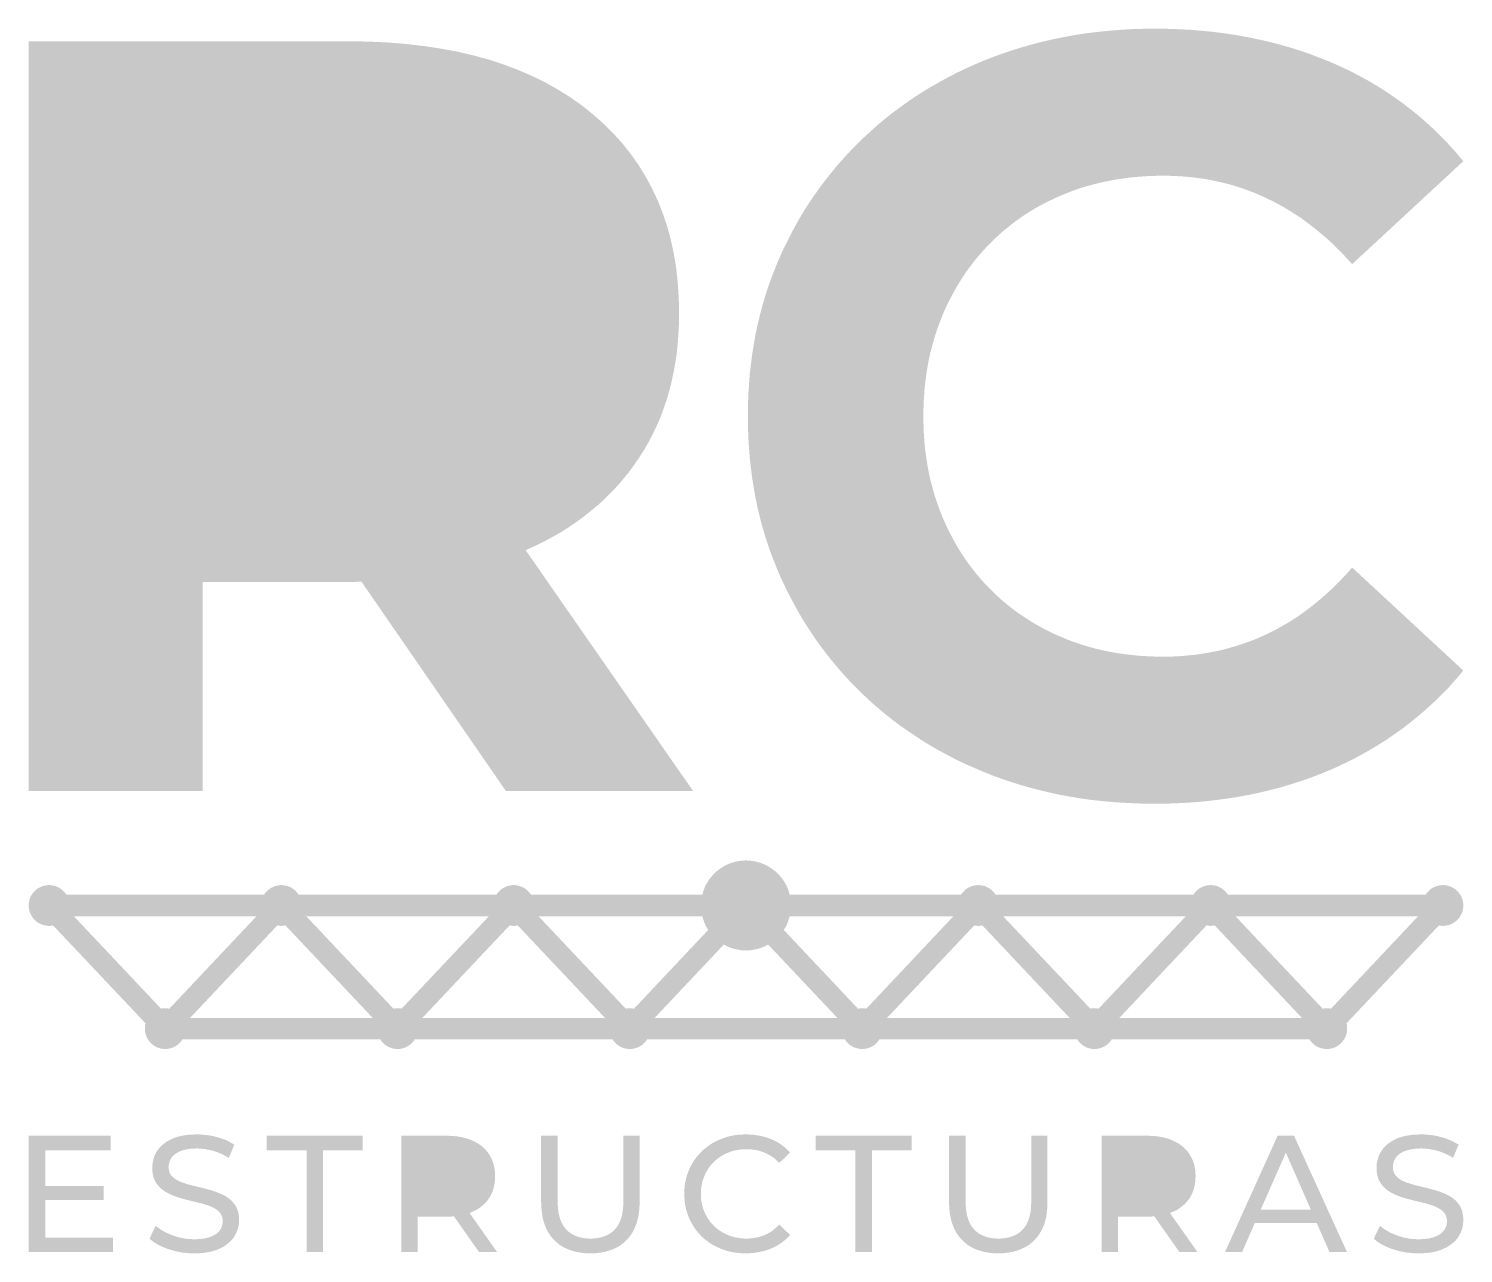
# Model space of a CAD drawing. Header units: millimetres. Extents: x 0 to 100, y 0 to 85.4.
import ezdxf

# ---------------------------------------------------------------- set-up
doc = ezdxf.new("R2010")
doc.units = ezdxf.units.MM
for name, color, linetype in [('RC_CERCHA', 7, 'Continuous'), ('RC_NODO', 7, 'Continuous'), ('RC_SIGLAS', 7, 'Continuous'), ('RC_TEXTO', 7, 'Continuous')]:
    doc.layers.add(name, color=color, linetype=linetype)

# ---------------------------------------------------------------- blocks, each defined once
blk = doc.blocks.new('RC_PRINCIPAL')
at = {"layer": 'RC_CERCHA', "true_color": 0xa9672f}
h = blk.add_hatch(color=256, dxfattribs=at)
h.paths.add_polyline_path([(2.42, 25.25), (2.47, 25.2), (2.52, 25.15), (2.56, 25.1), (2.6, 25.04), (2.62, 25), (16.41, 25), (16.43, 25.04), (16.47, 25.1), (16.52, 25.15), (16.56, 25.2), (16.61, 25.25), (16.66, 25.3), (16.71, 25.35), (16.77, 25.39), (16.82, 25.43), (16.88, 25.47), (16.94, 25.5), (17.01, 25.53), (17.07, 25.56), (17.13, 25.59), (17.2, 25.61), (17.27, 25.63), (17.34, 25.64), (17.4, 25.65), (17.47, 25.66), (17.54, 25.67), (17.61, 25.67), (17.68, 25.67), (17.75, 25.66), (17.82, 25.65), (17.89, 25.64), (17.96, 25.63), (18.02, 25.61), (18.09, 25.59), (18.16, 25.56), (18.22, 25.53), (18.28, 25.5), (18.34, 25.47), (18.4, 25.43), (18.46, 25.39), (18.51, 25.35), (18.57, 25.3), (18.62, 25.25), (18.66, 25.2), (18.71, 25.15), (18.75, 25.1), (18.79, 25.04), (18.82, 25), (32.6, 25), (32.63, 25.04), (32.67, 25.1), (32.71, 25.15), (32.75, 25.2), (32.8, 25.25), (32.85, 25.3), (32.91, 25.35), (32.96, 25.39), (33.02, 25.43), (33.08, 25.47), (33.14, 25.5), (33.2, 25.53), (33.26, 25.56), (33.33, 25.59), (33.39, 25.61), (33.46, 25.63), (33.53, 25.64), (33.6, 25.65), (33.67, 25.66), (33.74, 25.67), (33.81, 25.67), (33.88, 25.67), (33.95, 25.66), (34.01, 25.65), (34.08, 25.64), (34.15, 25.63), (34.22, 25.61), (34.28, 25.59), (34.35, 25.56), (34.41, 25.53), (34.48, 25.5), (34.54, 25.47), (34.59, 25.43), (34.65, 25.39), (34.71, 25.35), (34.76, 25.3), (34.81, 25.25), (34.86, 25.2), (34.9, 25.15), (34.95, 25.1), (34.99, 25.04), (35.01, 25), (46.95, 25), (46.92, 24.86), (46.9, 24.71), (46.88, 24.56), (46.87, 24.41), (46.86, 24.25), (46.87, 24.1), (46.88, 23.94), (46.9, 23.79), (46.92, 23.64), (46.95, 23.5), (35.54, 23.5), (41.62, 17.05), (41.63, 17.06), (41.69, 17.07), (41.76, 17.08), (41.83, 17.08), (41.9, 17.08), (41.97, 17.08), (42.04, 17.08), (42.11, 17.07), (42.18, 17.06), (42.19, 17.05), (47.37, 22.55), (47.39, 22.51), (47.48, 22.38), (47.58, 22.26), (47.68, 22.14), (47.78, 22.03), (47.89, 21.93), (48.01, 21.83), (48.13, 21.73), (48.26, 21.64), (48.39, 21.56), (48.45, 21.52), (43.63, 16.41), (56.37, 16.41), (51.55, 21.52), (51.61, 21.56), (51.74, 21.64), (51.87, 21.73), (51.99, 21.83), (52.11, 21.93), (52.22, 22.03), (52.32, 22.14), (52.42, 22.26), (52.52, 22.38), (52.61, 22.51), (52.63, 22.55), (57.81, 17.05), (57.82, 17.06), (57.89, 17.07), (57.96, 17.08), (58.03, 17.08), (58.1, 17.08), (58.17, 17.08), (58.24, 17.08), (58.31, 17.07), (58.37, 17.06), (58.38, 17.05), (64.46, 23.5), (53.05, 23.5), (53.08, 23.64), (53.1, 23.79), (53.12, 23.94), (53.13, 24.1), (53.14, 24.25), (53.13, 24.41), (53.12, 24.56), (53.1, 24.71), (53.08, 24.86), (53.05, 25), (64.99, 25), (64.98, 24.98), (65.01, 25.04), (65.05, 25.1), (65.1, 25.15), (65.14, 25.2), (65.19, 25.25), (65.24, 25.3), (65.29, 25.35), (65.35, 25.39), (65.41, 25.43), (65.46, 25.47), (65.52, 25.5), (65.59, 25.53), (65.65, 25.56), (65.72, 25.59), (65.78, 25.61), (65.85, 25.63), (65.92, 25.64), (65.99, 25.65), (66.05, 25.66), (66.12, 25.67), (66.19, 25.67), (66.26, 25.67), (66.33, 25.66), (66.4, 25.65), (66.47, 25.64), (66.54, 25.63), (66.61, 25.61), (66.67, 25.59), (66.74, 25.56), (66.8, 25.53), (66.86, 25.5), (66.92, 25.47), (66.98, 25.43), (67.04, 25.39), (67.09, 25.35), (67.15, 25.3), (67.2, 25.25), (67.25, 25.2), (67.29, 25.15), (67.33, 25.1), (67.37, 25.04), (67.41, 24.98), (67.4, 25), (81.18, 25), (81.17, 24.98), (81.21, 25.04), (81.25, 25.1), (81.29, 25.15), (81.34, 25.2), (81.38, 25.25), (81.43, 25.3), (81.49, 25.35), (81.54, 25.39), (81.6, 25.43), (81.66, 25.47), (81.72, 25.5), (81.78, 25.53), (81.84, 25.56), (81.91, 25.59), (81.98, 25.61), (82.04, 25.63), (82.11, 25.64), (82.18, 25.65), (82.25, 25.66), (82.32, 25.67), (82.39, 25.67), (82.46, 25.67), (82.53, 25.66), (82.6, 25.65), (82.66, 25.64), (82.73, 25.63), (82.8, 25.61), (82.87, 25.59), (82.93, 25.56), (82.99, 25.53), (83.06, 25.5), (83.12, 25.47), (83.18, 25.43), (83.23, 25.39), (83.29, 25.35), (83.34, 25.3), (83.39, 25.25), (83.44, 25.2), (83.48, 25.15), (83.53, 25.1), (83.57, 25.04), (83.6, 24.98), (83.59, 25), (97.38, 25), (97.36, 24.98), (97.4, 25.04), (97.44, 25.1), (97.48, 25.15), (97.53, 25.2), (97.58, 25.25), (97.63, 25.3), (97.68, 25.35), (97.74, 25.39), (97.79, 25.43), (97.85, 25.47), (97.91, 25.5), (97.97, 25.53), (98.04, 25.56), (98.1, 25.59), (98.17, 25.61), (98.24, 25.63), (98.3, 25.64), (98.37, 25.65), (98.44, 25.66), (98.51, 25.67), (98.58, 25.67), (98.65, 25.67), (98.72, 25.66), (98.79, 25.65), (98.86, 25.64), (98.93, 25.63), (98.99, 25.61), (99.06, 25.59), (99.12, 25.56), (99.19, 25.53), (99.25, 25.5), (99.31, 25.47), (99.37, 25.43), (99.43, 25.39), (99.48, 25.35), (99.53, 25.3), (99.58, 25.25), (99.63, 25.2), (99.68, 25.15), (99.72, 25.1), (99.76, 25.04), (99.8, 24.98), (99.83, 24.92), (99.86, 24.86), (99.89, 24.79), (99.92, 24.73), (99.94, 24.66), (99.96, 24.6), (99.97, 24.53), (99.98, 24.46), (99.99, 24.39), (100, 24.32), (100, 24.25), (100, 24.18), (99.99, 24.11), (99.98, 24.04), (99.97, 23.97), (99.96, 23.91), (99.94, 23.84), (99.92, 23.77), (99.89, 23.71), (99.86, 23.64), (99.83, 23.58), (99.8, 23.52), (99.76, 23.46), (99.72, 23.41), (99.68, 23.35), (99.63, 23.3), (99.58, 23.25), (99.53, 23.2), (99.48, 23.15), (99.43, 23.11), (99.37, 23.07), (99.31, 23.03), (99.25, 23), (99.19, 22.97), (99.12, 22.94), (99.06, 22.92), (98.99, 22.89), (98.93, 22.87), (98.86, 22.86), (98.79, 22.85), (98.72, 22.84), (98.65, 22.83), (98.58, 22.83), (98.51, 22.83), (98.44, 22.84), (98.37, 22.85), (98.3, 22.86), (98.3, 22.86), (91.85, 16.03), (91.84, 16.08), (91.86, 16.01), (91.88, 15.94), (91.89, 15.87), (91.9, 15.8), (91.9, 15.73), (91.9, 15.66), (91.9, 15.59), (91.9, 15.52), (91.89, 15.46), (91.88, 15.39), (91.86, 15.32), (91.84, 15.25), (91.82, 15.19), (91.8, 15.12), (91.77, 15.06), (91.74, 14.99), (91.7, 14.93), (91.66, 14.88), (91.62, 14.82), (91.58, 14.76), (91.54, 14.71), (91.49, 14.66), (91.44, 14.61), (91.38, 14.57), (91.33, 14.52), (91.27, 14.48), (91.21, 14.45), (91.15, 14.41), (91.09, 14.38), (91.03, 14.35), (90.96, 14.33), (90.9, 14.31), (90.83, 14.29), (90.76, 14.27), (90.69, 14.26), (90.62, 14.25), (90.55, 14.25), (90.48, 14.24), (90.41, 14.25), (90.35, 14.25), (90.28, 14.26), (90.21, 14.27), (90.14, 14.29), (90.07, 14.31), (90.01, 14.33), (89.94, 14.35), (89.88, 14.38), (89.82, 14.41), (89.75, 14.45), (89.7, 14.48), (89.64, 14.52), (89.58, 14.57), (89.53, 14.61), (89.48, 14.66), (89.43, 14.71), (89.39, 14.76), (89.34, 14.82), (89.3, 14.88), (89.27, 14.93), (89.28, 14.92), (75.5, 14.92), (75.51, 14.93), (75.47, 14.88), (75.43, 14.82), (75.39, 14.76), (75.34, 14.71), (75.29, 14.66), (75.24, 14.61), (75.19, 14.57), (75.14, 14.52), (75.08, 14.48), (75.02, 14.45), (74.96, 14.41), (74.9, 14.38), (74.83, 14.35), (74.77, 14.33), (74.7, 14.31), (74.64, 14.29), (74.57, 14.27), (74.5, 14.26), (74.43, 14.25), (74.36, 14.25), (74.29, 14.24), (74.22, 14.25), (74.15, 14.25), (74.08, 14.26), (74.01, 14.27), (73.95, 14.29), (73.88, 14.31), (73.81, 14.33), (73.75, 14.35), (73.68, 14.38), (73.62, 14.41), (73.56, 14.45), (73.5, 14.48), (73.45, 14.52), (73.39, 14.57), (73.34, 14.61), (73.29, 14.66), (73.24, 14.71), (73.19, 14.76), (73.15, 14.82), (73.11, 14.88), (73.07, 14.93), (73.08, 14.92), (59.3, 14.92), (59.31, 14.93), (59.28, 14.88), (59.24, 14.82), (59.19, 14.76), (59.15, 14.71), (59.1, 14.66), (59.05, 14.61), (59, 14.57), (58.94, 14.52), (58.89, 14.48), (58.83, 14.45), (58.77, 14.41), (58.7, 14.38), (58.64, 14.35), (58.57, 14.33), (58.51, 14.31), (58.44, 14.29), (58.37, 14.27), (58.31, 14.26), (58.24, 14.25), (58.17, 14.25), (58.1, 14.24), (58.03, 14.25), (57.96, 14.25), (57.89, 14.26), (57.82, 14.27), (57.75, 14.29), (57.68, 14.31), (57.62, 14.33), (57.55, 14.35), (57.49, 14.38), (57.43, 14.41), (57.37, 14.45), (57.31, 14.48), (57.25, 14.52), (57.2, 14.57), (57.14, 14.61), (57.09, 14.66), (57.05, 14.71), (57, 14.76), (56.96, 14.82), (56.92, 14.88), (56.88, 14.93), (56.89, 14.92), (43.11, 14.92), (43.12, 14.93), (43.08, 14.88), (43.04, 14.82), (43, 14.76), (42.95, 14.71), (42.91, 14.66), (42.86, 14.61), (42.8, 14.57), (42.75, 14.52), (42.69, 14.48), (42.63, 14.45), (42.57, 14.41), (42.51, 14.38), (42.45, 14.35), (42.38, 14.33), (42.32, 14.31), (42.25, 14.29), (42.18, 14.27), (42.11, 14.26), (42.04, 14.25), (41.97, 14.25), (41.9, 14.24), (41.83, 14.25), (41.76, 14.25), (41.69, 14.26), (41.63, 14.27), (41.56, 14.29), (41.49, 14.31), (41.43, 14.33), (41.36, 14.35), (41.3, 14.38), (41.23, 14.41), (41.17, 14.45), (41.11, 14.48), (41.06, 14.52), (41, 14.57), (40.95, 14.61), (40.9, 14.66), (40.85, 14.71), (40.81, 14.76), (40.76, 14.82), (40.72, 14.88), (40.7, 14.92), (26.92, 14.92), (26.89, 14.88), (26.85, 14.82), (26.81, 14.76), (26.76, 14.71), (26.71, 14.66), (26.66, 14.61), (26.61, 14.57), (26.55, 14.52), (26.5, 14.48), (26.44, 14.45), (26.38, 14.41), (26.32, 14.38), (26.25, 14.35), (26.19, 14.33), (26.12, 14.31), (26.05, 14.29), (25.99, 14.27), (25.92, 14.26), (25.85, 14.25), (25.78, 14.25), (25.71, 14.24), (25.64, 14.25), (25.57, 14.25), (25.5, 14.26), (25.43, 14.27), (25.36, 14.29), (25.3, 14.31), (25.23, 14.33), (25.17, 14.35), (25.1, 14.38), (25.04, 14.41), (24.98, 14.45), (24.92, 14.48), (24.86, 14.52), (24.81, 14.57), (24.76, 14.61), (24.71, 14.66), (24.66, 14.71), (24.61, 14.76), (24.57, 14.82), (24.53, 14.88), (24.5, 14.92), (10.72, 14.92), (10.7, 14.88), (10.66, 14.82), (10.61, 14.76), (10.57, 14.71), (10.52, 14.66), (10.47, 14.61), (10.42, 14.57), (10.36, 14.52), (10.3, 14.48), (10.25, 14.45), (10.18, 14.41), (10.12, 14.38), (10.06, 14.35), (9.99, 14.33), (9.93, 14.31), (9.86, 14.29), (9.79, 14.27), (9.72, 14.26), (9.65, 14.25), (9.59, 14.25), (9.52, 14.24), (9.45, 14.25), (9.38, 14.25), (9.31, 14.26), (9.24, 14.27), (9.17, 14.29), (9.1, 14.31), (9.04, 14.33), (8.97, 14.35), (8.91, 14.38), (8.85, 14.41), (8.79, 14.45), (8.73, 14.48), (8.67, 14.52), (8.62, 14.57), (8.56, 14.61), (8.51, 14.66), (8.46, 14.71), (8.42, 14.76), (8.38, 14.82), (8.34, 14.88), (8.3, 14.93), (8.26, 14.99), (8.23, 15.06), (8.2, 15.12), (8.18, 15.19), (8.16, 15.25), (8.14, 15.32), (8.12, 15.39), (8.11, 15.46), (8.1, 15.52), (8.1, 15.59), (8.1, 15.66), (8.1, 15.73), (8.1, 15.8), (8.11, 15.87), (8.12, 15.94), (8.14, 16.01), (8.15, 16.03), (1.7, 22.86), (1.7, 22.86), (1.63, 22.85), (1.56, 22.84), (1.49, 22.83), (1.42, 22.83), (1.35, 22.83), (1.28, 22.84), (1.21, 22.85), (1.14, 22.86), (1.07, 22.87), (1.01, 22.89), (0.94, 22.92), (0.88, 22.94), (0.81, 22.97), (0.75, 23), (0.69, 23.03), (0.63, 23.07), (0.57, 23.11), (0.52, 23.15), (0.47, 23.2), (0.42, 23.25), (0.37, 23.3), (0.32, 23.35), (0.28, 23.41), (0.24, 23.46), (0.2, 23.52), (0.17, 23.58), (0.14, 23.64), (0.11, 23.71), (0.08, 23.77), (0.06, 23.84), (0.04, 23.91), (0.03, 23.97), (0.02, 24.04), (0.01, 24.11), (0, 24.18), (0, 24.25), (0, 24.32), (0.01, 24.39), (0.02, 24.46), (0.03, 24.53), (0.04, 24.6), (0.06, 24.66), (0.08, 24.73), (0.11, 24.79), (0.14, 24.86), (0.17, 24.92), (0.2, 24.98), (0.24, 25.04), (0.28, 25.1), (0.32, 25.15), (0.37, 25.2), (0.42, 25.25), (0.47, 25.3), (0.52, 25.35), (0.57, 25.39), (0.63, 25.43), (0.69, 25.47), (0.75, 25.5), (0.81, 25.53), (0.88, 25.56), (0.94, 25.59), (1.01, 25.61), (1.07, 25.63), (1.14, 25.64), (1.21, 25.65), (1.28, 25.66), (1.35, 25.67), (1.42, 25.67), (1.49, 25.67), (1.56, 25.66), (1.63, 25.65), (1.7, 25.64), (1.76, 25.63), (1.83, 25.61), (1.9, 25.59), (1.96, 25.56), (2.03, 25.53), (2.09, 25.5), (2.15, 25.47), (2.21, 25.43), (2.26, 25.39), (2.32, 25.35), (2.37, 25.3)])
h.paths.add_polyline_path([(15.88, 23.5), (3.15, 23.5), (9.23, 17.05), (9.24, 17.06), (9.31, 17.07), (9.38, 17.08), (9.45, 17.08), (9.52, 17.08), (9.59, 17.08), (9.65, 17.08), (9.72, 17.07), (9.79, 17.06), (9.8, 17.05)], flags=0)
h.paths.add_polyline_path([(17.34, 22.86), (17.33, 22.86), (11.25, 16.41), (23.98, 16.41), (17.9, 22.86), (17.89, 22.86), (17.82, 22.85), (17.75, 22.84), (17.68, 22.83), (17.61, 22.83), (17.54, 22.83), (17.47, 22.84), (17.4, 22.85)], flags=0)
h.paths.add_polyline_path([(19.34, 23.5), (18.98, 23.89), (18.98, 23.89), (25.43, 17.05), (25.43, 17.06), (25.5, 17.07), (25.57, 17.08), (25.64, 17.08), (25.71, 17.08), (25.78, 17.08), (25.85, 17.08), (25.92, 17.07), (25.99, 17.06), (25.99, 17.05), (32.08, 23.5)], flags=0)
h.paths.add_polyline_path([(33.6, 22.85), (33.53, 22.86), (33.52, 22.86), (27.44, 16.41), (40.17, 16.41), (34.09, 22.86), (34.08, 22.86), (34.01, 22.85), (33.95, 22.84), (33.88, 22.83), (33.81, 22.83), (33.74, 22.83), (33.67, 22.84)], flags=0)
h.paths.add_polyline_path([(56.74, 16.08), (56.73, 16.03), (56.72, 16.01)], flags=0)
h.paths.add_polyline_path([(59.47, 16.01), (59.47, 16.03), (59.45, 16.08)], flags=0)
h.paths.add_polyline_path([(65.92, 22.86), (65.91, 22.86), (59.83, 16.41), (72.56, 16.41), (66.48, 22.86), (66.47, 22.86), (66.4, 22.85), (66.33, 22.84), (66.26, 22.83), (66.19, 22.83), (66.12, 22.83), (66.05, 22.84), (65.99, 22.85)], flags=0)
h.paths.add_polyline_path([(72.91, 16.01), (72.93, 16.08), (72.92, 16.03)], flags=0)
h.paths.add_polyline_path([(80.66, 23.5), (67.92, 23.5), (74.01, 17.05), (74.01, 17.06), (74.08, 17.07), (74.15, 17.08), (74.22, 17.08), (74.29, 17.08), (74.36, 17.08), (74.43, 17.08), (74.5, 17.07), (74.57, 17.06), (74.57, 17.05)], flags=0)
h.paths.add_polyline_path([(81.03, 23.84), (81.01, 23.91), (81.02, 23.89)], flags=0)
h.paths.add_polyline_path([(82.18, 22.85), (82.11, 22.86), (82.1, 22.86), (76.02, 16.41), (88.75, 16.41), (82.67, 22.86), (82.66, 22.86), (82.6, 22.85), (82.53, 22.84), (82.46, 22.83), (82.39, 22.83), (82.32, 22.83), (82.25, 22.84)], flags=0)
h.paths.add_polyline_path([(83.76, 23.89), (83.76, 23.91), (83.75, 23.84)], flags=0)
h.paths.add_polyline_path([(90.77, 17.05), (96.85, 23.5), (84.12, 23.5), (90.2, 17.05), (90.21, 17.06), (90.28, 17.07), (90.35, 17.08), (90.41, 17.08), (90.48, 17.08), (90.55, 17.08), (90.62, 17.08), (90.69, 17.07), (90.76, 17.06)], flags=0)
h.paths.add_polyline_path([(97.22, 23.84), (97.2, 23.91), (97.21, 23.89)], flags=0)
h.paths.add_polyline_path([(64.82, 23.89), (64.84, 23.84), (64.82, 23.91)], flags=0)
h.paths.add_polyline_path([(67.55, 23.84), (67.56, 23.89), (67.57, 23.91)], flags=0)
h.paths.add_polyline_path([(75.65, 16.08), (75.67, 16.01), (75.66, 16.03)], flags=0)
h.paths.add_polyline_path([(89.11, 16.03), (89.11, 16.01), (89.13, 16.08)], flags=0)
at = {"layer": 'RC_NODO', "true_color": 0x1e2d3d}
blk.add_hatch(color=256, dxfattribs=at).paths.add_polyline_path([(53.14, 24.25), (53.13, 24.1), (53.12, 23.94), (53.1, 23.79), (53.08, 23.64), (53.04, 23.49), (53, 23.34), (52.95, 23.19), (52.9, 23.05), (52.84, 22.91), (52.77, 22.77), (52.69, 22.64), (52.61, 22.51), (52.52, 22.38), (52.42, 22.26), (52.32, 22.14), (52.22, 22.03), (52.11, 21.93), (51.99, 21.83), (51.87, 21.73), (51.74, 21.64), (51.61, 21.56), (51.48, 21.49), (51.34, 21.42), (51.2, 21.35), (51.06, 21.3), (50.91, 21.25), (50.76, 21.21), (50.61, 21.18), (50.46, 21.15), (50.31, 21.13), (50.15, 21.12), (50, 21.11), (49.85, 21.12), (49.69, 21.13), (49.54, 21.15), (49.39, 21.18), (49.24, 21.21), (49.09, 21.25), (48.94, 21.3), (48.8, 21.35), (48.66, 21.42), (48.52, 21.49), (48.39, 21.56), (48.26, 21.64), (48.13, 21.73), (48.01, 21.83), (47.89, 21.93), (47.78, 22.03), (47.68, 22.14), (47.58, 22.26), (47.48, 22.38), (47.39, 22.51), (47.31, 22.64), (47.23, 22.77), (47.16, 22.91), (47.1, 23.05), (47.05, 23.19), (47, 23.34), (46.96, 23.49), (46.92, 23.64), (46.9, 23.79), (46.88, 23.94), (46.87, 24.1), (46.86, 24.25), (46.87, 24.41), (46.88, 24.56), (46.9, 24.71), (46.92, 24.86), (46.96, 25.01), (47, 25.16), (47.05, 25.31), (47.1, 25.45), (47.16, 25.59), (47.23, 25.73), (47.31, 25.86), (47.39, 25.99), (47.48, 26.12), (47.58, 26.24), (47.68, 26.36), (47.78, 26.47), (47.89, 26.58), (48.01, 26.68), (48.13, 26.77), (48.26, 26.86), (48.39, 26.94), (48.52, 27.02), (48.66, 27.09), (48.8, 27.15), (48.94, 27.2), (49.09, 27.25), (49.24, 27.29), (49.39, 27.33), (49.54, 27.35), (49.69, 27.37), (49.85, 27.38), (50, 27.39), (50.15, 27.38), (50.31, 27.37), (50.46, 27.35), (50.61, 27.33), (50.76, 27.29), (50.91, 27.25), (51.06, 27.2), (51.2, 27.15), (51.34, 27.09), (51.48, 27.02), (51.61, 26.94), (51.74, 26.86), (51.87, 26.77), (51.99, 26.68), (52.11, 26.58), (52.22, 26.47), (52.32, 26.36), (52.42, 26.24), (52.52, 26.12), (52.61, 25.99), (52.69, 25.86), (52.77, 25.73), (52.84, 25.59), (52.9, 25.45), (52.95, 25.31), (53, 25.16), (53.04, 25.01), (53.08, 24.86), (53.1, 24.71), (53.12, 24.56), (53.13, 24.41)])
at = {"layer": 'RC_SIGLAS', "true_color": 0x1e2d3d}
for points in [[(79.29, 31.35), (78.44, 31.35), (77.69, 31.35), (76.94, 31.38), (76.19, 31.42), (75.45, 31.47), (74.73, 31.54), (74, 31.62), (73.29, 31.72), (72.58, 31.84), (71.88, 31.97), (71.18, 32.12), (70.5, 32.28), (69.82, 32.46), (69.14, 32.65), (68.48, 32.86), (67.82, 33.08), (67.17, 33.32), (66.53, 33.58), (65.9, 33.85), (65.27, 34.12), (64.66, 34.42), (64.07, 34.72), (63.48, 35.04), (62.9, 35.37), (62.33, 35.72), (61.78, 36.08), (61.23, 36.45), (60.69, 36.83), (60.17, 37.23), (59.66, 37.63), (59.15, 38.06), (58.66, 38.49), (58.18, 38.94), (57.71, 39.4), (57.25, 39.87), (56.81, 40.35), (56.38, 40.84), (55.97, 41.34), (55.56, 41.85), (55.17, 42.37), (54.79, 42.9), (54.43, 43.44), (54.08, 43.99), (53.74, 44.55), (53.42, 45.13), (53.11, 45.71), (52.81, 46.3), (52.52, 46.9), (52.25, 47.51), (52, 48.13), (51.75, 48.76), (51.53, 49.4), (51.32, 50.04), (51.13, 50.69), (50.96, 51.35), (50.8, 52.02), (50.66, 52.69), (50.54, 53.37), (50.43, 54.06), (50.34, 54.76), (50.26, 55.47), (50.21, 56.18), (50.16, 56.9), (50.14, 57.63), (50.13, 58.36), (50.14, 59.1), (50.16, 59.82), (50.21, 60.54), (50.26, 61.26), (50.34, 61.96), (50.43, 62.66), (50.54, 63.35), (50.66, 64.03), (50.8, 64.71), (50.96, 65.37), (51.13, 66.03), (51.32, 66.68), (51.53, 67.33), (51.75, 67.96), (52, 68.59), (52.25, 69.21), (52.52, 69.82), (52.81, 70.42), (53.11, 71.02), (53.42, 71.6), (53.74, 72.17), (54.08, 72.73), (54.43, 73.28), (54.8, 73.82), (55.18, 74.35), (55.57, 74.87), (55.98, 75.38), (56.39, 75.88), (56.83, 76.37), (57.27, 76.85), (57.73, 77.32), (58.2, 77.78), (58.69, 78.23), (59.18, 78.67), (59.69, 79.09), (60.2, 79.5), (60.73, 79.89), (61.27, 80.28), (61.81, 80.65), (62.37, 81.01), (62.94, 81.35), (63.52, 81.68), (64.11, 82), (64.71, 82.31), (65.32, 82.6), (65.94, 82.88), (66.57, 83.15), (67.21, 83.4), (67.87, 83.64), (68.52, 83.86), (69.19, 84.07), (69.86, 84.26), (70.54, 84.44), (71.23, 84.6), (71.92, 84.75), (72.62, 84.88), (73.33, 85), (74.05, 85.1), (74.77, 85.18), (75.5, 85.25), (76.24, 85.31), (76.98, 85.35), (77.73, 85.37), (78.49, 85.38), (79.33, 85.37), (80.17, 85.34), (80.99, 85.3), (81.8, 85.23), (82.61, 85.15), (83.4, 85.05), (84.19, 84.93), (84.96, 84.79), (85.72, 84.63), (86.48, 84.46), (87.22, 84.27), (87.95, 84.06), (88.68, 83.83), (89.39, 83.58), (90.09, 83.31), (90.79, 83.03), (91.47, 82.73), (92.14, 82.41), (92.79, 82.07), (93.43, 81.72), (94.05, 81.35), (94.67, 80.96), (95.26, 80.55), (95.85, 80.13), (96.41, 79.69), (96.97, 79.24), (97.51, 78.76), (98.04, 78.27), (98.55, 77.76), (99.05, 77.24), (99.53, 76.7), (100, 76.14), (92.25, 68.96), (91.92, 69.33), (91.57, 69.7), (91.23, 70.05), (90.88, 70.39), (90.52, 70.72), (90.16, 71.03), (89.79, 71.34), (89.42, 71.63), (89.05, 71.91), (88.67, 72.19), (88.28, 72.44), (87.89, 72.69), (87.5, 72.93), (87.1, 73.15), (86.69, 73.36), (86.28, 73.56), (85.87, 73.75), (85.45, 73.93), (85.02, 74.09), (84.59, 74.25), (84.16, 74.39), (83.72, 74.52), (83.28, 74.63), (82.83, 74.73), (82.38, 74.83), (81.92, 74.91), (81.46, 74.97), (80.99, 75.03), (80.52, 75.07), (80.04, 75.1), (79.56, 75.12), (79.07, 75.13), (78.61, 75.12), (78.16, 75.11), (77.72, 75.08), (77.28, 75.05), (76.84, 75.01), (76.41, 74.95), (75.98, 74.89), (75.56, 74.82), (75.14, 74.74), (74.73, 74.65), (74.32, 74.55), (73.92, 74.44), (73.52, 74.33), (73.13, 74.2), (72.74, 74.06), (72.35, 73.91), (71.98, 73.76), (71.6, 73.59), (71.24, 73.42), (70.88, 73.24), (70.53, 73.06), (70.18, 72.86), (69.84, 72.66), (69.51, 72.45), (69.18, 72.23), (68.86, 72), (68.54, 71.76), (68.24, 71.52), (67.93, 71.27), (67.64, 71.01), (67.35, 70.74), (67.07, 70.47), (66.79, 70.18), (66.52, 69.89), (66.26, 69.6), (66.01, 69.3), (65.77, 68.99), (65.53, 68.67), (65.3, 68.35), (65.08, 68.02), (64.87, 67.68), (64.66, 67.34), (64.47, 66.99), (64.28, 66.64), (64.09, 66.28), (63.92, 65.91), (63.75, 65.53), (63.6, 65.15), (63.45, 64.76), (63.31, 64.37), (63.18, 63.97), (63.06, 63.57), (62.95, 63.16), (62.84, 62.75), (62.75, 62.33), (62.67, 61.91), (62.6, 61.49), (62.54, 61.05), (62.48, 60.62), (62.44, 60.18), (62.41, 59.73), (62.38, 59.28), (62.37, 58.82), (62.36, 58.36), (62.37, 57.9), (62.38, 57.44), (62.41, 56.99), (62.44, 56.55), (62.48, 56.11), (62.54, 55.67), (62.6, 55.24), (62.67, 54.81), (62.75, 54.39), (62.84, 53.97), (62.95, 53.56), (63.06, 53.15), (63.18, 52.75), (63.31, 52.35), (63.45, 51.96), (63.6, 51.57), (63.75, 51.19), (63.92, 50.82), (64.09, 50.45), (64.28, 50.09), (64.47, 49.73), (64.66, 49.38), (64.87, 49.04), (65.08, 48.7), (65.3, 48.38), (65.53, 48.05), (65.77, 47.74), (66.01, 47.43), (66.26, 47.13), (66.52, 46.83), (66.79, 46.54), (67.07, 46.26), (67.35, 45.98), (67.64, 45.71), (67.93, 45.45), (68.24, 45.2), (68.54, 44.96), (68.86, 44.72), (69.18, 44.5), (69.51, 44.28), (69.84, 44.07), (70.18, 43.86), (70.53, 43.67), (70.88, 43.48), (71.24, 43.3), (71.6, 43.13), (71.98, 42.97), (72.35, 42.81), (72.74, 42.66), (73.13, 42.53), (73.52, 42.4), (73.92, 42.28), (74.32, 42.17), (74.73, 42.07), (75.14, 41.98), (75.56, 41.9), (75.98, 41.83), (76.41, 41.77), (76.84, 41.72), (77.28, 41.67), (77.72, 41.64), (78.16, 41.62), (78.61, 41.6), (79.07, 41.6), (79.56, 41.6), (80.04, 41.62), (80.52, 41.65), (80.99, 41.7), (81.46, 41.75), (81.92, 41.82), (82.38, 41.9), (82.83, 41.99), (83.28, 42.09), (83.72, 42.21), (84.16, 42.34), (84.59, 42.48), (85.02, 42.63), (85.45, 42.79), (85.87, 42.97), (86.28, 43.16), (86.69, 43.36), (87.1, 43.57), (87.5, 43.8), (87.89, 44.03), (88.28, 44.28), (88.67, 44.54), (89.05, 44.82), (89.42, 45.1), (89.79, 45.4), (90.16, 45.71), (90.52, 46.03), (90.88, 46.36), (91.23, 46.71), (91.57, 47.06), (91.92, 47.43), (92.25, 47.81), (100, 40.63), (99.53, 40.07), (99.05, 39.53), (98.55, 39.01), (98.04, 38.51), (97.51, 38.02), (96.97, 37.55), (96.41, 37.09), (95.85, 36.65), (95.26, 36.23), (94.67, 35.82), (94.05, 35.43), (93.43, 35.06), (92.79, 34.7), (92.14, 34.36), (91.47, 34.04), (90.79, 33.73), (90.09, 33.44), (89.39, 33.17), (88.68, 32.92), (87.95, 32.69), (87.22, 32.47), (86.47, 32.28), (85.71, 32.1), (84.95, 31.94), (84.17, 31.8), (83.38, 31.68), (82.59, 31.58), (81.78, 31.49), (80.96, 31.43), (80.13, 31.38)], [(22.6, 46.81), (12.13, 46.81), (12.13, 32.22), (0, 32.22), (0, 84.5), (22.3, 84.5), (23.65, 84.48), (24.96, 84.42), (26.23, 84.32), (27.47, 84.18), (28.66, 84), (29.82, 83.79), (30.94, 83.53), (32.02, 83.24), (33.06, 82.9), (34.07, 82.52), (35.03, 82.11), (35.96, 81.66), (36.85, 81.16), (37.7, 80.63), (38.52, 80.06), (39.29, 79.44), (40.02, 78.8), (40.71, 78.12), (41.35, 77.42), (41.94, 76.68), (42.48, 75.92), (42.98, 75.12), (43.42, 74.3), (43.83, 73.44), (44.18, 72.56), (44.49, 71.65), (44.75, 70.71), (44.96, 69.73), (45.13, 68.73), (45.24, 67.7), (45.31, 66.64), (45.34, 65.55), (45.33, 64.83), (45.29, 64.12), (45.24, 63.42), (45.17, 62.74), (45.07, 62.07), (44.95, 61.41), (44.81, 60.76), (44.65, 60.13), (44.47, 59.51), (44.26, 58.9), (44.04, 58.3), (43.79, 57.72), (43.52, 57.15), (43.23, 56.59), (42.92, 56.05), (42.58, 55.52), (42.23, 55), (41.86, 54.49), (41.47, 54.01), (41.06, 53.53), (40.63, 53.08), (40.19, 52.63), (39.73, 52.21), (39.24, 51.8), (38.74, 51.4), (38.23, 51.02), (37.69, 50.65), (37.14, 50.3), (36.56, 49.97), (35.97, 49.65), (35.36, 49.35), (34.74, 49.06), (34.64, 49.02), (46.32, 32.22), (33.27, 32.22), (23.2, 46.82)]]:
    blk.add_hatch(color=256, dxfattribs=at).paths.add_polyline_path(points)
at = {"layer": 'RC_TEXTO', "true_color": 0x1e2d3d}
for points in [[(1.15, 7.19), (1.15, 4.7), (5.22, 4.7), (5.22, 3.72), (1.15, 3.72), (1.15, 1.1), (5.88, 1.1), (5.88, 0.09), (0, 0.09), (0, 8.2), (5.72, 8.2), (5.72, 7.19)], [(11.91, 0.01), (11.79, 0), (11.66, 0), (11.53, 0), (11.41, 0), (11.3, 0), (11.18, 0.01), (11.07, 0.02), (10.95, 0.03), (10.84, 0.04), (10.73, 0.05), (10.62, 0.07), (10.51, 0.09), (10.4, 0.11), (10.29, 0.13), (10.18, 0.16), (10.07, 0.19), (9.97, 0.22), (9.86, 0.25), (9.75, 0.28), (9.65, 0.32), (9.55, 0.36), (9.45, 0.4), (9.35, 0.44), (9.26, 0.48), (9.17, 0.52), (9.08, 0.57), (9, 0.61), (8.92, 0.66), (8.84, 0.71), (8.76, 0.75), (8.69, 0.8), (8.62, 0.86), (8.55, 0.91), (8.49, 0.96), (8.42, 1.02), (8.85, 1.92), (8.91, 1.87), (8.97, 1.82), (9.03, 1.78), (9.1, 1.73), (9.16, 1.68), (9.23, 1.64), (9.3, 1.6), (9.38, 1.55), (9.45, 1.51), (9.53, 1.47), (9.61, 1.43), (9.69, 1.39), (9.77, 1.36), (9.85, 1.32), (9.94, 1.29), (10.03, 1.25), (10.12, 1.22), (10.21, 1.19), (10.3, 1.16), (10.39, 1.13), (10.48, 1.11), (10.58, 1.09), (10.67, 1.07), (10.76, 1.05), (10.86, 1.03), (10.95, 1.02), (11.04, 1.01), (11.14, 1), (11.23, 0.99), (11.33, 0.99), (11.43, 0.98), (11.52, 0.98), (11.61, 0.98), (11.7, 0.98), (11.78, 0.99), (11.86, 0.99), (11.94, 1), (12.01, 1.01), (12.09, 1.01), (12.16, 1.02), (12.23, 1.03), (12.3, 1.05), (12.37, 1.06), (12.43, 1.08), (12.49, 1.09), (12.55, 1.11), (12.61, 1.13), (12.67, 1.15), (12.72, 1.17), (12.77, 1.19), (12.82, 1.21), (12.87, 1.24), (12.92, 1.26), (12.96, 1.29), (13.01, 1.31), (13.05, 1.34), (13.09, 1.37), (13.13, 1.4), (13.16, 1.43), (13.2, 1.46), (13.23, 1.49), (13.26, 1.53), (13.29, 1.56), (13.31, 1.6), (13.34, 1.63), (13.36, 1.67), (13.39, 1.7), (13.41, 1.74), (13.42, 1.78), (13.44, 1.82), (13.46, 1.86), (13.47, 1.9), (13.48, 1.94), (13.49, 1.98), (13.5, 2.02), (13.51, 2.06), (13.52, 2.1), (13.52, 2.14), (13.52, 2.19), (13.52, 2.23), (13.52, 2.28), (13.52, 2.33), (13.51, 2.38), (13.51, 2.43), (13.5, 2.48), (13.49, 2.52), (13.47, 2.57), (13.46, 2.61), (13.44, 2.65), (13.42, 2.69), (13.4, 2.73), (13.37, 2.77), (13.35, 2.81), (13.32, 2.84), (13.29, 2.88), (13.26, 2.91), (13.22, 2.94), (13.19, 2.97), (13.15, 3), (13.11, 3.03), (13.07, 3.06), (13.03, 3.09), (12.99, 3.11), (12.95, 3.14), (12.9, 3.16), (12.86, 3.19), (12.81, 3.21), (12.76, 3.23), (12.71, 3.26), (12.66, 3.28), (12.61, 3.3), (12.55, 3.32), (12.5, 3.34), (12.44, 3.36), (12.39, 3.37), (12.33, 3.39), (12.27, 3.41), (12.22, 3.43), (12.16, 3.45), (12.1, 3.46), (12.04, 3.48), (11.98, 3.5), (11.91, 3.51), (11.85, 3.53), (11.79, 3.54), (11.73, 3.56), (11.66, 3.57), (11.6, 3.59), (11.53, 3.6), (11.46, 3.62), (11.4, 3.64), (11.33, 3.65), (11.27, 3.67), (11.2, 3.68), (11.14, 3.7), (11.07, 3.72), (11.01, 3.73), (10.94, 3.75), (10.87, 3.77), (10.81, 3.79), (10.74, 3.81), (10.68, 3.82), (10.61, 3.84), (10.55, 3.86), (10.48, 3.88), (10.42, 3.9), (10.35, 3.92), (10.29, 3.94), (10.23, 3.97), (10.16, 3.99), (10.1, 4.01), (10.04, 4.04), (9.98, 4.06), (9.92, 4.09), (9.87, 4.12), (9.81, 4.14), (9.75, 4.17), (9.7, 4.2), (9.64, 4.23), (9.59, 4.26), (9.53, 4.29), (9.48, 4.32), (9.43, 4.36), (9.38, 4.39), (9.33, 4.43), (9.28, 4.47), (9.24, 4.51), (9.19, 4.55), (9.15, 4.59), (9.11, 4.63), (9.07, 4.67), (9.03, 4.72), (8.99, 4.77), (8.95, 4.81), (8.92, 4.86), (8.88, 4.91), (8.85, 4.97), (8.82, 5.02), (8.79, 5.08), (8.77, 5.13), (8.74, 5.19), (8.72, 5.25), (8.7, 5.32), (8.68, 5.38), (8.67, 5.45), (8.65, 5.52), (8.64, 5.59), (8.63, 5.66), (8.63, 5.73), (8.62, 5.81), (8.62, 5.89), (8.62, 5.97), (8.62, 6.05), (8.62, 6.12), (8.63, 6.2), (8.64, 6.28), (8.65, 6.35), (8.66, 6.43), (8.68, 6.5), (8.7, 6.57), (8.72, 6.64), (8.75, 6.72), (8.77, 6.79), (8.8, 6.86), (8.84, 6.92), (8.87, 6.99), (8.91, 7.06), (8.95, 7.13), (8.99, 7.19), (9.04, 7.25), (9.09, 7.32), (9.14, 7.38), (9.19, 7.43), (9.25, 7.49), (9.31, 7.55), (9.37, 7.6), (9.44, 7.65), (9.5, 7.7), (9.57, 7.75), (9.65, 7.8), (9.72, 7.84), (9.8, 7.89), (9.89, 7.93), (9.97, 7.97), (10.06, 8.01), (10.15, 8.05), (10.24, 8.08), (10.34, 8.11), (10.44, 8.14), (10.54, 8.16), (10.65, 8.19), (10.75, 8.21), (10.87, 8.23), (10.98, 8.24), (11.1, 8.26), (11.22, 8.27), (11.34, 8.28), (11.47, 8.28), (11.59, 8.29), (11.73, 8.29), (11.81, 8.29), (11.9, 8.29), (11.99, 8.28), (12.08, 8.28), (12.17, 8.27), (12.25, 8.26), (12.34, 8.25), (12.43, 8.24), (12.52, 8.23), (12.6, 8.22), (12.69, 8.2), (12.78, 8.18), (12.87, 8.17), (12.95, 8.15), (13.04, 8.12), (13.13, 8.1), (13.21, 8.08), (13.3, 8.05), (13.38, 8.03), (13.46, 8), (13.54, 7.97), (13.62, 7.94), (13.7, 7.91), (13.78, 7.87), (13.85, 7.84), (13.92, 7.8), (13.99, 7.77), (14.06, 7.73), (14.13, 7.69), (14.2, 7.65), (14.27, 7.61), (14.33, 7.57), (13.95, 6.65), (13.88, 6.69), (13.82, 6.73), (13.75, 6.77), (13.68, 6.81), (13.61, 6.84), (13.55, 6.88), (13.48, 6.91), (13.41, 6.94), (13.34, 6.97), (13.27, 7), (13.2, 7.03), (13.13, 7.06), (13.06, 7.08), (12.99, 7.11), (12.92, 7.13), (12.84, 7.15), (12.77, 7.17), (12.7, 7.19), (12.63, 7.2), (12.55, 7.22), (12.48, 7.23), (12.41, 7.24), (12.34, 7.26), (12.27, 7.27), (12.2, 7.28), (12.13, 7.28), (12.06, 7.29), (11.99, 7.3), (11.92, 7.3), (11.85, 7.3), (11.79, 7.31), (11.72, 7.31), (11.63, 7.31), (11.55, 7.3), (11.47, 7.3), (11.39, 7.3), (11.32, 7.29), (11.24, 7.28), (11.17, 7.27), (11.1, 7.26), (11.03, 7.25), (10.96, 7.24), (10.9, 7.22), (10.84, 7.21), (10.77, 7.19), (10.71, 7.17), (10.66, 7.15), (10.6, 7.13), (10.55, 7.11), (10.5, 7.09), (10.44, 7.06), (10.4, 7.04), (10.35, 7.01), (10.31, 6.98), (10.26, 6.96), (10.22, 6.93), (10.18, 6.9), (10.15, 6.87), (10.11, 6.84), (10.08, 6.8), (10.04, 6.77), (10.01, 6.74), (9.99, 6.7), (9.96, 6.67), (9.94, 6.63), (9.91, 6.59), (9.89, 6.56), (9.87, 6.52), (9.85, 6.48), (9.84, 6.44), (9.82, 6.4), (9.81, 6.36), (9.8, 6.32), (9.79, 6.28), (9.78, 6.24), (9.77, 6.19), (9.76, 6.15), (9.76, 6.11), (9.76, 6.06), (9.76, 6.02), (9.76, 5.96), (9.76, 5.91), (9.77, 5.86), (9.77, 5.81), (9.78, 5.77), (9.8, 5.72), (9.81, 5.68), (9.82, 5.63), (9.84, 5.59), (9.86, 5.55), (9.88, 5.51), (9.91, 5.47), (9.93, 5.44), (9.96, 5.4), (9.99, 5.37), (10.03, 5.34), (10.06, 5.3), (10.09, 5.27), (10.13, 5.24), (10.17, 5.22), (10.21, 5.19), (10.25, 5.16), (10.29, 5.13), (10.33, 5.11), (10.38, 5.08), (10.43, 5.06), (10.47, 5.04), (10.52, 5.01), (10.57, 4.99), (10.62, 4.97), (10.67, 4.95), (10.73, 4.93), (10.78, 4.91), (10.84, 4.9), (10.89, 4.88), (10.95, 4.86), (11.01, 4.84), (11.07, 4.82), (11.12, 4.81), (11.18, 4.79), (11.24, 4.77), (11.3, 4.76), (11.37, 4.74), (11.43, 4.72), (11.49, 4.71), (11.56, 4.69), (11.62, 4.68), (11.69, 4.66), (11.75, 4.64), (11.82, 4.63), (11.88, 4.61), (11.95, 4.6), (12.01, 4.58), (12.08, 4.56), (12.15, 4.55), (12.21, 4.53), (12.28, 4.51), (12.34, 4.5), (12.41, 4.48), (12.47, 4.46), (12.54, 4.44), (12.6, 4.42), (12.67, 4.41), (12.74, 4.39), (12.8, 4.37), (12.87, 4.35), (12.93, 4.33), (12.99, 4.31), (13.05, 4.28), (13.12, 4.26), (13.18, 4.24), (13.24, 4.21), (13.3, 4.19), (13.36, 4.16), (13.41, 4.14), (13.47, 4.11), (13.53, 4.08), (13.58, 4.06), (13.64, 4.03), (13.69, 4), (13.75, 3.97), (13.8, 3.93), (13.85, 3.9), (13.9, 3.87), (13.95, 3.83), (14, 3.79), (14.04, 3.75), (14.09, 3.72), (14.13, 3.67), (14.17, 3.63), (14.21, 3.59), (14.25, 3.54), (14.29, 3.5), (14.33, 3.45), (14.36, 3.4), (14.4, 3.35), (14.43, 3.3), (14.46, 3.25), (14.49, 3.19), (14.51, 3.13), (14.54, 3.07), (14.56, 3.01), (14.58, 2.95), (14.6, 2.89), (14.61, 2.82), (14.63, 2.75), (14.64, 2.68), (14.65, 2.61), (14.65, 2.54), (14.66, 2.46), (14.66, 2.39), (14.66, 2.31), (14.66, 2.23), (14.66, 2.16), (14.65, 2.08), (14.64, 2), (14.63, 1.93), (14.62, 1.86), (14.6, 1.78), (14.58, 1.71), (14.56, 1.64), (14.53, 1.57), (14.5, 1.5), (14.47, 1.43), (14.44, 1.36), (14.4, 1.3), (14.37, 1.23), (14.33, 1.16), (14.28, 1.1), (14.24, 1.03), (14.19, 0.97), (14.13, 0.91), (14.08, 0.85), (14.02, 0.8), (13.96, 0.74), (13.9, 0.69), (13.83, 0.64), (13.76, 0.59), (13.69, 0.54), (13.62, 0.49), (13.54, 0.44), (13.46, 0.4), (13.38, 0.36), (13.29, 0.32), (13.2, 0.28), (13.11, 0.24), (13.02, 0.21), (12.92, 0.18), (12.82, 0.15), (12.72, 0.12), (12.61, 0.1), (12.5, 0.08), (12.39, 0.06), (12.27, 0.04), (12.16, 0.03), (12.04, 0.02)], [(23.29, 7.19), (20.52, 7.19), (20.52, 0.09), (19.37, 0.09), (19.37, 7.19), (16.59, 7.19), (16.59, 8.2), (23.29, 8.2)], [(29.52, 2.57), (29.39, 2.56), (29.26, 2.56), (29.13, 2.56), (27.12, 2.56), (27.12, 0.09), (25.97, 0.09), (25.97, 8.2), (29.13, 8.2), (29.33, 8.19), (29.51, 8.18), (29.7, 8.17), (29.88, 8.15), (30.05, 8.12), (30.22, 8.09), (30.38, 8.05), (30.54, 8.01), (30.69, 7.96), (30.84, 7.9), (30.98, 7.84), (31.11, 7.77), (31.24, 7.7), (31.37, 7.62), (31.49, 7.54), (31.61, 7.45), (31.72, 7.35), (31.82, 7.25), (31.91, 7.15), (32, 7.04), (32.08, 6.92), (32.16, 6.8), (32.22, 6.68), (32.28, 6.55), (32.34, 6.42), (32.38, 6.28), (32.42, 6.14), (32.45, 6), (32.48, 5.85), (32.5, 5.69), (32.51, 5.53), (32.51, 5.37), (32.51, 5.26), (32.5, 5.15), (32.5, 5.05), (32.49, 4.95), (32.47, 4.85), (32.45, 4.75), (32.43, 4.65), (32.41, 4.56), (32.38, 4.46), (32.35, 4.37), (32.32, 4.28), (32.28, 4.19), (32.24, 4.11), (32.2, 4.03), (32.15, 3.94), (32.1, 3.86), (32.05, 3.79), (32, 3.71), (31.94, 3.64), (31.88, 3.57), (31.82, 3.5), (31.75, 3.43), (31.68, 3.37), (31.61, 3.31), (31.54, 3.25), (31.46, 3.19), (31.38, 3.14), (31.3, 3.08), (31.21, 3.03), (31.13, 2.99), (31.03, 2.94), (30.94, 2.9), (30.85, 2.86), (30.75, 2.82), (30.73, 2.81), (32.65, 0.09), (31.39, 0.09), (29.64, 2.58)], [(39.73, 0.03), (39.54, 0.01), (39.35, 0), (39.15, 0), (38.95, 0), (38.76, 0.01), (38.58, 0.03), (38.39, 0.06), (38.22, 0.09), (38.05, 0.13), (37.88, 0.18), (37.72, 0.23), (37.57, 0.29), (37.42, 0.36), (37.27, 0.43), (37.14, 0.51), (37, 0.6), (36.88, 0.7), (36.75, 0.8), (36.64, 0.92), (36.53, 1.03), (36.42, 1.16), (36.33, 1.29), (36.24, 1.43), (36.16, 1.57), (36.08, 1.72), (36.01, 1.88), (35.95, 2.04), (35.9, 2.21), (35.85, 2.39), (35.81, 2.57), (35.78, 2.76), (35.76, 2.96), (35.74, 3.17), (35.73, 3.38), (35.72, 3.59), (35.72, 8.2), (36.87, 8.2), (36.87, 3.63), (36.88, 3.47), (36.88, 3.31), (36.9, 3.15), (36.91, 3), (36.93, 2.86), (36.96, 2.72), (36.99, 2.59), (37.02, 2.47), (37.06, 2.35), (37.11, 2.23), (37.16, 2.12), (37.21, 2.02), (37.27, 1.92), (37.33, 1.83), (37.4, 1.74), (37.47, 1.66), (37.55, 1.58), (37.63, 1.51), (37.71, 1.45), (37.8, 1.38), (37.89, 1.33), (37.99, 1.28), (38.09, 1.23), (38.19, 1.19), (38.3, 1.15), (38.41, 1.12), (38.53, 1.09), (38.65, 1.07), (38.77, 1.05), (38.9, 1.04), (39.03, 1.03), (39.16, 1.03), (39.3, 1.03), (39.43, 1.04), (39.55, 1.05), (39.68, 1.07), (39.8, 1.09), (39.91, 1.12), (40.02, 1.15), (40.13, 1.19), (40.24, 1.23), (40.34, 1.28), (40.43, 1.33), (40.52, 1.38), (40.61, 1.45), (40.7, 1.51), (40.78, 1.58), (40.85, 1.66), (40.93, 1.74), (40.99, 1.83), (41.06, 1.92), (41.11, 2.02), (41.17, 2.12), (41.22, 2.23), (41.26, 2.35), (41.3, 2.47), (41.34, 2.59), (41.37, 2.72), (41.39, 2.86), (41.41, 3), (41.43, 3.15), (41.44, 3.31), (41.45, 3.47), (41.45, 3.63), (41.45, 8.2), (42.58, 8.2), (42.58, 3.59), (42.58, 3.38), (42.57, 3.17), (42.55, 2.96), (42.52, 2.76), (42.49, 2.57), (42.45, 2.39), (42.41, 2.21), (42.35, 2.04), (42.29, 1.88), (42.22, 1.72), (42.15, 1.57), (42.07, 1.43), (41.98, 1.29), (41.88, 1.16), (41.78, 1.03), (41.67, 0.92), (41.55, 0.8), (41.43, 0.7), (41.3, 0.6), (41.17, 0.51), (41.03, 0.43), (40.89, 0.36), (40.74, 0.29), (40.58, 0.23), (40.42, 0.18), (40.26, 0.13), (40.09, 0.09), (39.91, 0.06)], [(50.44, 0.02), (50.33, 0.01), (50.21, 0), (50.1, 0), (49.98, 0), (49.87, 0), (49.75, 0), (49.64, 0.01), (49.53, 0.02), (49.42, 0.03), (49.31, 0.04), (49.2, 0.06), (49.09, 0.08), (48.99, 0.1), (48.88, 0.12), (48.78, 0.14), (48.68, 0.17), (48.58, 0.2), (48.48, 0.23), (48.38, 0.27), (48.28, 0.31), (48.18, 0.35), (48.09, 0.39), (47.99, 0.43), (47.9, 0.48), (47.81, 0.52), (47.72, 0.57), (47.63, 0.62), (47.55, 0.68), (47.46, 0.73), (47.38, 0.79), (47.3, 0.85), (47.22, 0.91), (47.14, 0.97), (47.07, 1.04), (46.99, 1.1), (46.92, 1.17), (46.85, 1.24), (46.78, 1.32), (46.71, 1.39), (46.65, 1.47), (46.58, 1.54), (46.52, 1.62), (46.46, 1.7), (46.41, 1.78), (46.35, 1.87), (46.3, 1.95), (46.25, 2.04), (46.2, 2.12), (46.15, 2.21), (46.11, 2.3), (46.06, 2.4), (46.02, 2.49), (45.98, 2.58), (45.95, 2.68), (45.91, 2.78), (45.88, 2.88), (45.85, 2.98), (45.82, 3.08), (45.8, 3.18), (45.78, 3.28), (45.76, 3.39), (45.74, 3.49), (45.73, 3.6), (45.72, 3.7), (45.71, 3.81), (45.7, 3.92), (45.7, 4.03), (45.7, 4.14), (45.7, 4.26), (45.7, 4.37), (45.71, 4.48), (45.72, 4.59), (45.73, 4.69), (45.74, 4.8), (45.76, 4.9), (45.78, 5.01), (45.8, 5.11), (45.82, 5.21), (45.85, 5.31), (45.88, 5.41), (45.91, 5.51), (45.95, 5.61), (45.98, 5.7), (46.02, 5.8), (46.06, 5.89), (46.11, 5.99), (46.15, 6.08), (46.2, 6.16), (46.25, 6.25), (46.3, 6.34), (46.35, 6.42), (46.41, 6.51), (46.47, 6.59), (46.52, 6.67), (46.59, 6.75), (46.65, 6.82), (46.72, 6.9), (46.78, 6.97), (46.85, 7.04), (46.92, 7.12), (47, 7.18), (47.07, 7.25), (47.15, 7.32), (47.23, 7.38), (47.31, 7.44), (47.39, 7.5), (47.47, 7.56), (47.56, 7.61), (47.64, 7.67), (47.73, 7.72), (47.82, 7.77), (47.91, 7.81), (48, 7.86), (48.1, 7.9), (48.19, 7.94), (48.29, 7.98), (48.39, 8.02), (48.49, 8.05), (48.59, 8.09), (48.69, 8.12), (48.79, 8.14), (48.89, 8.17), (49, 8.19), (49.1, 8.21), (49.21, 8.23), (49.32, 8.25), (49.43, 8.26), (49.54, 8.27), (49.65, 8.28), (49.76, 8.28), (49.88, 8.29), (49.99, 8.29), (50.11, 8.29), (50.22, 8.28), (50.34, 8.28), (50.45, 8.27), (50.56, 8.26), (50.67, 8.24), (50.78, 8.23), (50.89, 8.21), (51, 8.19), (51.11, 8.16), (51.21, 8.14), (51.32, 8.11), (51.42, 8.08), (51.52, 8.05), (51.62, 8.01), (51.72, 7.97), (51.82, 7.93), (51.92, 7.89), (52.01, 7.84), (52.1, 7.79), (52.2, 7.74), (52.28, 7.69), (52.37, 7.63), (52.46, 7.58), (52.54, 7.51), (52.62, 7.45), (52.7, 7.39), (52.78, 7.32), (52.85, 7.25), (52.93, 7.18), (53, 7.1), (53.07, 7.02), (52.32, 6.3), (52.26, 6.36), (52.2, 6.41), (52.14, 6.47), (52.08, 6.53), (52.02, 6.58), (51.96, 6.63), (51.89, 6.68), (51.83, 6.72), (51.76, 6.77), (51.7, 6.81), (51.63, 6.85), (51.56, 6.89), (51.49, 6.93), (51.42, 6.96), (51.35, 6.99), (51.28, 7.02), (51.21, 7.05), (51.13, 7.08), (51.06, 7.1), (50.99, 7.13), (50.91, 7.15), (50.83, 7.17), (50.76, 7.18), (50.68, 7.2), (50.6, 7.21), (50.52, 7.22), (50.45, 7.23), (50.37, 7.24), (50.29, 7.25), (50.2, 7.25), (50.12, 7.26), (50.04, 7.26), (49.95, 7.26), (49.87, 7.25), (49.79, 7.25), (49.7, 7.24), (49.62, 7.24), (49.54, 7.23), (49.46, 7.21), (49.38, 7.2), (49.3, 7.18), (49.22, 7.17), (49.15, 7.15), (49.07, 7.13), (48.99, 7.11), (48.92, 7.08), (48.85, 7.05), (48.77, 7.03), (48.7, 7), (48.63, 6.97), (48.56, 6.93), (48.49, 6.9), (48.42, 6.86), (48.36, 6.83), (48.29, 6.79), (48.23, 6.75), (48.17, 6.71), (48.11, 6.66), (48.04, 6.62), (47.99, 6.57), (47.93, 6.53), (47.87, 6.48), (47.82, 6.43), (47.76, 6.38), (47.71, 6.32), (47.66, 6.27), (47.61, 6.21), (47.56, 6.16), (47.51, 6.1), (47.47, 6.04), (47.42, 5.98), (47.38, 5.92), (47.34, 5.86), (47.3, 5.79), (47.26, 5.73), (47.23, 5.66), (47.19, 5.6), (47.16, 5.53), (47.13, 5.46), (47.1, 5.39), (47.07, 5.32), (47.04, 5.24), (47.01, 5.17), (46.99, 5.1), (46.97, 5.02), (46.95, 4.95), (46.93, 4.87), (46.92, 4.79), (46.9, 4.71), (46.89, 4.64), (46.88, 4.56), (46.87, 4.48), (46.87, 4.39), (46.86, 4.31), (46.86, 4.23), (46.86, 4.14), (46.86, 4.06), (46.86, 3.98), (46.87, 3.9), (46.87, 3.81), (46.88, 3.73), (46.89, 3.65), (46.9, 3.57), (46.92, 3.5), (46.93, 3.42), (46.95, 3.34), (46.97, 3.27), (46.99, 3.19), (47.01, 3.12), (47.04, 3.04), (47.07, 2.97), (47.1, 2.9), (47.13, 2.83), (47.16, 2.76), (47.19, 2.69), (47.23, 2.63), (47.26, 2.56), (47.3, 2.5), (47.34, 2.43), (47.38, 2.37), (47.42, 2.31), (47.47, 2.25), (47.51, 2.19), (47.56, 2.13), (47.61, 2.08), (47.66, 2.02), (47.71, 1.97), (47.76, 1.91), (47.82, 1.86), (47.87, 1.81), (47.93, 1.76), (47.99, 1.72), (48.04, 1.67), (48.11, 1.63), (48.17, 1.58), (48.23, 1.54), (48.29, 1.5), (48.36, 1.46), (48.42, 1.43), (48.49, 1.39), (48.56, 1.36), (48.63, 1.32), (48.7, 1.29), (48.77, 1.26), (48.85, 1.23), (48.92, 1.21), (48.99, 1.18), (49.07, 1.16), (49.15, 1.14), (49.22, 1.12), (49.3, 1.1), (49.38, 1.09), (49.46, 1.08), (49.54, 1.06), (49.62, 1.05), (49.7, 1.05), (49.79, 1.04), (49.87, 1.03), (49.95, 1.03), (50.04, 1.03), (50.12, 1.03), (50.2, 1.03), (50.29, 1.04), (50.37, 1.05), (50.45, 1.05), (50.52, 1.06), (50.6, 1.08), (50.68, 1.09), (50.76, 1.11), (50.83, 1.12), (50.91, 1.14), (50.99, 1.16), (51.06, 1.19), (51.13, 1.21), (51.21, 1.24), (51.28, 1.27), (51.35, 1.3), (51.42, 1.33), (51.49, 1.36), (51.56, 1.4), (51.63, 1.44), (51.7, 1.48), (51.76, 1.52), (51.83, 1.57), (51.89, 1.62), (51.96, 1.67), (52.02, 1.72), (52.08, 1.77), (52.14, 1.83), (52.2, 1.88), (52.26, 1.94), (52.32, 2.01), (53.07, 1.28), (53, 1.2), (52.93, 1.12), (52.85, 1.05), (52.78, 0.98), (52.7, 0.91), (52.62, 0.85), (52.54, 0.78), (52.46, 0.72), (52.37, 0.67), (52.28, 0.61), (52.2, 0.56), (52.1, 0.5), (52.01, 0.46), (51.92, 0.41), (51.82, 0.37), (51.72, 0.32), (51.62, 0.28), (51.52, 0.25), (51.42, 0.21), (51.31, 0.18), (51.21, 0.15), (51.1, 0.13), (51, 0.1), (50.89, 0.08), (50.78, 0.06), (50.67, 0.05), (50.56, 0.03)], [(61.55, 8.2), (61.55, 7.19), (58.78, 7.19), (58.78, 0.09), (57.63, 0.09), (57.63, 7.19), (54.85, 7.19), (54.85, 8.2)], [(68.34, 0.06), (68.16, 0.03), (67.98, 0.01), (67.78, 0), (67.59, 0), (67.39, 0), (67.2, 0.01), (67.01, 0.03), (66.83, 0.06), (66.65, 0.09), (66.48, 0.13), (66.32, 0.18), (66.16, 0.23), (66, 0.29), (65.85, 0.36), (65.71, 0.43), (65.57, 0.51), (65.44, 0.6), (65.31, 0.7), (65.19, 0.8), (65.07, 0.92), (64.96, 1.03), (64.86, 1.16), (64.76, 1.29), (64.67, 1.43), (64.59, 1.57), (64.51, 1.72), (64.45, 1.88), (64.39, 2.04), (64.33, 2.21), (64.29, 2.39), (64.25, 2.57), (64.21, 2.76), (64.19, 2.96), (64.17, 3.17), (64.16, 3.38), (64.16, 3.59), (64.16, 8.2), (65.31, 8.2), (65.31, 3.63), (65.31, 3.47), (65.32, 3.31), (65.33, 3.15), (65.35, 3), (65.37, 2.86), (65.39, 2.72), (65.42, 2.59), (65.46, 2.47), (65.5, 2.35), (65.54, 2.23), (65.59, 2.12), (65.64, 2.02), (65.7, 1.92), (65.77, 1.83), (65.83, 1.74), (65.91, 1.66), (65.98, 1.58), (66.06, 1.51), (66.15, 1.45), (66.23, 1.38), (66.33, 1.33), (66.42, 1.28), (66.52, 1.23), (66.63, 1.19), (66.73, 1.15), (66.85, 1.12), (66.96, 1.09), (67.08, 1.07), (67.2, 1.05), (67.33, 1.04), (67.46, 1.03), (67.6, 1.03), (67.73, 1.03), (67.86, 1.04), (67.99, 1.05), (68.11, 1.07), (68.23, 1.09), (68.35, 1.12), (68.46, 1.15), (68.57, 1.19), (68.67, 1.23), (68.77, 1.28), (68.87, 1.33), (68.96, 1.38), (69.05, 1.45), (69.13, 1.51), (69.21, 1.58), (69.29, 1.66), (69.36, 1.74), (69.43, 1.83), (69.49, 1.92), (69.55, 2.02), (69.6, 2.12), (69.65, 2.23), (69.69, 2.35), (69.73, 2.47), (69.77, 2.59), (69.8, 2.72), (69.83, 2.86), (69.85, 3), (69.86, 3.15), (69.87, 3.31), (69.88, 3.47), (69.88, 3.63), (69.88, 8.2), (71.01, 8.2), (71.01, 3.59), (71.01, 3.38), (71, 3.17), (70.98, 2.96), (70.96, 2.76), (70.93, 2.57), (70.89, 2.39), (70.84, 2.21), (70.79, 2.04), (70.73, 1.88), (70.66, 1.72), (70.58, 1.57), (70.5, 1.43), (70.41, 1.29), (70.32, 1.16), (70.21, 1.03), (70.1, 0.92), (69.99, 0.8), (69.86, 0.7), (69.74, 0.6), (69.6, 0.51), (69.46, 0.43), (69.32, 0.36), (69.17, 0.29), (69.02, 0.23), (68.86, 0.18), (68.69, 0.13), (68.52, 0.09)], [(78.34, 2.57), (78.22, 2.56), (78.09, 2.56), (77.96, 2.56), (75.94, 2.56), (75.94, 0.09), (74.79, 0.09), (74.79, 8.2), (77.96, 8.2), (78.15, 8.19), (78.34, 8.18), (78.52, 8.17), (78.7, 8.15), (78.87, 8.12), (79.04, 8.09), (79.2, 8.05), (79.36, 8.01), (79.51, 7.96), (79.66, 7.9), (79.8, 7.84), (79.94, 7.77), (80.07, 7.7), (80.2, 7.62), (80.32, 7.54), (80.43, 7.45), (80.54, 7.35), (80.64, 7.25), (80.74, 7.15), (80.83, 7.04), (80.91, 6.92), (80.98, 6.8), (81.05, 6.68), (81.11, 6.55), (81.16, 6.42), (81.21, 6.28), (81.25, 6.14), (81.28, 6), (81.3, 5.85), (81.32, 5.69), (81.33, 5.53), (81.34, 5.37), (81.33, 5.26), (81.33, 5.15), (81.32, 5.05), (81.31, 4.95), (81.3, 4.85), (81.28, 4.75), (81.26, 4.65), (81.23, 4.56), (81.21, 4.46), (81.18, 4.37), (81.14, 4.28), (81.11, 4.19), (81.07, 4.11), (81.02, 4.03), (80.98, 3.94), (80.93, 3.86), (80.88, 3.79), (80.82, 3.71), (80.76, 3.64), (80.7, 3.57), (80.64, 3.5), (80.58, 3.43), (80.51, 3.37), (80.44, 3.31), (80.36, 3.25), (80.28, 3.19), (80.21, 3.14), (80.12, 3.08), (80.04, 3.03), (79.95, 2.99), (79.86, 2.94), (79.77, 2.9), (79.67, 2.86), (79.57, 2.82), (79.55, 2.81), (81.47, 0.09), (80.21, 0.09), (78.46, 2.58)], [(97.37, 0.02), (97.25, 0.01), (97.12, 0), (96.99, 0), (96.86, 0), (96.75, 0), (96.63, 0), (96.52, 0.01), (96.4, 0.02), (96.29, 0.03), (96.18, 0.04), (96.07, 0.05), (95.95, 0.07), (95.84, 0.09), (95.73, 0.11), (95.62, 0.13), (95.52, 0.16), (95.41, 0.19), (95.3, 0.22), (95.19, 0.25), (95.09, 0.28), (94.98, 0.32), (94.88, 0.36), (94.78, 0.4), (94.69, 0.44), (94.6, 0.48), (94.51, 0.52), (94.42, 0.57), (94.33, 0.61), (94.25, 0.66), (94.17, 0.71), (94.1, 0.75), (94.02, 0.8), (93.95, 0.86), (93.89, 0.91), (93.82, 0.96), (93.76, 1.02), (94.19, 1.92), (94.25, 1.87), (94.31, 1.82), (94.37, 1.78), (94.43, 1.73), (94.5, 1.68), (94.57, 1.64), (94.64, 1.6), (94.71, 1.55), (94.79, 1.51), (94.86, 1.47), (94.94, 1.43), (95.02, 1.39), (95.1, 1.36), (95.19, 1.32), (95.28, 1.29), (95.37, 1.25), (95.46, 1.22), (95.55, 1.19), (95.64, 1.16), (95.73, 1.13), (95.82, 1.11), (95.91, 1.09), (96.01, 1.07), (96.1, 1.05), (96.19, 1.03), (96.29, 1.02), (96.38, 1.01), (96.48, 1), (96.57, 0.99), (96.67, 0.99), (96.76, 0.98), (96.86, 0.98), (96.95, 0.98), (97.03, 0.98), (97.11, 0.99), (97.2, 0.99), (97.27, 1), (97.35, 1.01), (97.43, 1.01), (97.5, 1.02), (97.57, 1.03), (97.64, 1.05), (97.7, 1.06), (97.77, 1.08), (97.83, 1.09), (97.89, 1.11), (97.95, 1.13), (98, 1.15), (98.06, 1.17), (98.11, 1.19), (98.16, 1.21), (98.21, 1.24), (98.26, 1.26), (98.3, 1.29), (98.34, 1.31), (98.38, 1.34), (98.42, 1.37), (98.46, 1.4), (98.5, 1.43), (98.53, 1.46), (98.56, 1.49), (98.6, 1.53), (98.62, 1.56), (98.65, 1.6), (98.68, 1.63), (98.7, 1.67), (98.72, 1.7), (98.74, 1.74), (98.76, 1.78), (98.78, 1.82), (98.79, 1.86), (98.81, 1.9), (98.82, 1.94), (98.83, 1.98), (98.84, 2.02), (98.85, 2.06), (98.85, 2.1), (98.86, 2.14), (98.86, 2.19), (98.86, 2.23), (98.86, 2.28), (98.86, 2.33), (98.85, 2.38), (98.84, 2.43), (98.83, 2.48), (98.82, 2.52), (98.81, 2.57), (98.79, 2.61), (98.77, 2.65), (98.75, 2.69), (98.73, 2.73), (98.71, 2.77), (98.68, 2.81), (98.65, 2.84), (98.62, 2.88), (98.59, 2.91), (98.56, 2.94), (98.52, 2.97), (98.49, 3), (98.45, 3.03), (98.41, 3.06), (98.37, 3.09), (98.33, 3.11), (98.28, 3.14), (98.24, 3.16), (98.19, 3.19), (98.14, 3.21), (98.1, 3.23), (98.05, 3.26), (98, 3.28), (97.94, 3.3), (97.89, 3.32), (97.84, 3.34), (97.78, 3.36), (97.72, 3.37), (97.67, 3.39), (97.61, 3.41), (97.55, 3.43), (97.49, 3.45), (97.43, 3.46), (97.37, 3.48), (97.31, 3.5), (97.25, 3.51), (97.19, 3.53), (97.13, 3.54), (97.06, 3.56), (97, 3.57), (96.93, 3.59), (96.87, 3.6), (96.8, 3.62), (96.73, 3.64), (96.67, 3.65), (96.6, 3.67), (96.54, 3.68), (96.47, 3.7), (96.41, 3.72), (96.34, 3.73), (96.28, 3.75), (96.21, 3.77), (96.14, 3.79), (96.08, 3.81), (96.01, 3.82), (95.95, 3.84), (95.88, 3.86), (95.82, 3.88), (95.75, 3.9), (95.69, 3.92), (95.62, 3.94), (95.56, 3.97), (95.5, 3.99), (95.44, 4.01), (95.38, 4.04), (95.32, 4.06), (95.26, 4.09), (95.2, 4.12), (95.15, 4.14), (95.09, 4.17), (95.03, 4.2), (94.98, 4.23), (94.92, 4.26), (94.87, 4.29), (94.82, 4.32), (94.77, 4.36), (94.72, 4.39), (94.67, 4.43), (94.62, 4.47), (94.57, 4.51), (94.53, 4.55), (94.49, 4.59), (94.45, 4.63), (94.4, 4.67), (94.37, 4.72), (94.33, 4.77), (94.29, 4.81), (94.26, 4.86), (94.22, 4.91), (94.19, 4.97), (94.16, 5.02), (94.13, 5.08), (94.1, 5.13), (94.08, 5.19), (94.06, 5.25), (94.04, 5.32), (94.02, 5.38), (94, 5.45), (93.99, 5.52), (93.98, 5.59), (93.97, 5.66), (93.96, 5.73), (93.96, 5.81), (93.95, 5.89), (93.95, 5.97), (93.95, 6.05), (93.96, 6.12), (93.96, 6.2), (93.97, 6.28), (93.99, 6.35), (94, 6.43), (94.02, 6.5), (94.04, 6.57), (94.06, 6.64), (94.08, 6.72), (94.11, 6.79), (94.14, 6.86), (94.17, 6.92), (94.21, 6.99), (94.25, 7.06), (94.29, 7.13), (94.33, 7.19), (94.37, 7.25), (94.42, 7.32), (94.47, 7.38), (94.53, 7.43), (94.58, 7.49), (94.64, 7.55), (94.71, 7.6), (94.77, 7.65), (94.84, 7.7), (94.91, 7.75), (94.98, 7.8), (95.06, 7.84), (95.14, 7.89), (95.22, 7.93), (95.31, 7.97), (95.39, 8.01), (95.49, 8.05), (95.58, 8.08), (95.67, 8.11), (95.77, 8.14), (95.88, 8.16), (95.98, 8.19), (96.09, 8.21), (96.2, 8.23), (96.32, 8.24), (96.43, 8.26), (96.55, 8.27), (96.68, 8.28), (96.8, 8.28), (96.93, 8.29), (97.06, 8.29), (97.15, 8.29), (97.24, 8.29), (97.33, 8.28), (97.41, 8.28), (97.5, 8.27), (97.59, 8.26), (97.68, 8.25), (97.77, 8.24), (97.85, 8.23), (97.94, 8.22), (98.03, 8.2), (98.12, 8.18), (98.2, 8.17), (98.29, 8.15), (98.38, 8.12), (98.46, 8.1), (98.55, 8.08), (98.63, 8.05), (98.72, 8.03), (98.8, 8), (98.88, 7.97), (98.96, 7.94), (99.04, 7.91), (99.11, 7.87), (99.19, 7.84), (99.26, 7.8), (99.33, 7.77), (99.4, 7.73), (99.47, 7.69), (99.54, 7.65), (99.6, 7.61), (99.67, 7.57), (99.28, 6.65), (99.22, 6.69), (99.15, 6.73), (99.09, 6.77), (99.02, 6.81), (98.95, 6.84), (98.88, 6.88), (98.81, 6.91), (98.75, 6.94), (98.68, 6.97), (98.61, 7), (98.54, 7.03), (98.47, 7.06), (98.39, 7.08), (98.32, 7.11), (98.25, 7.13), (98.18, 7.15), (98.11, 7.17), (98.03, 7.19), (97.96, 7.2), (97.89, 7.22), (97.82, 7.23), (97.75, 7.24), (97.68, 7.26), (97.61, 7.27), (97.54, 7.28), (97.47, 7.28), (97.4, 7.29), (97.33, 7.3), (97.26, 7.3), (97.19, 7.3), (97.12, 7.31), (97.05, 7.31), (96.97, 7.31), (96.89, 7.3), (96.81, 7.3), (96.73, 7.3), (96.65, 7.29), (96.58, 7.28), (96.51, 7.27), (96.44, 7.26), (96.37, 7.25), (96.3, 7.24), (96.23, 7.22), (96.17, 7.21), (96.11, 7.19), (96.05, 7.17), (95.99, 7.15), (95.94, 7.13), (95.88, 7.11), (95.83, 7.09), (95.78, 7.06), (95.73, 7.04), (95.69, 7.01), (95.64, 6.98), (95.6, 6.96), (95.56, 6.93), (95.52, 6.9), (95.48, 6.87), (95.45, 6.84), (95.41, 6.8), (95.38, 6.77), (95.35, 6.74), (95.32, 6.7), (95.3, 6.67), (95.27, 6.63), (95.25, 6.59), (95.23, 6.56), (95.21, 6.52), (95.19, 6.48), (95.17, 6.44), (95.16, 6.4), (95.14, 6.36), (95.13, 6.32), (95.12, 6.28), (95.11, 6.24), (95.11, 6.19), (95.1, 6.15), (95.1, 6.11), (95.09, 6.06), (95.09, 6.02), (95.09, 5.96), (95.1, 5.91), (95.1, 5.86), (95.11, 5.81), (95.12, 5.77), (95.13, 5.72), (95.14, 5.68), (95.16, 5.63), (95.18, 5.59), (95.2, 5.55), (95.22, 5.51), (95.24, 5.47), (95.27, 5.44), (95.3, 5.4), (95.33, 5.37), (95.36, 5.34), (95.4, 5.3), (95.43, 5.27), (95.47, 5.24), (95.51, 5.22), (95.55, 5.19), (95.59, 5.16), (95.63, 5.13), (95.67, 5.11), (95.72, 5.08), (95.76, 5.06), (95.81, 5.04), (95.86, 5.01), (95.91, 4.99), (95.96, 4.97), (96.01, 4.95), (96.06, 4.93), (96.12, 4.91), (96.17, 4.9), (96.23, 4.88), (96.29, 4.86), (96.34, 4.84), (96.4, 4.82), (96.46, 4.81), (96.52, 4.79), (96.58, 4.77), (96.64, 4.76), (96.7, 4.74), (96.77, 4.72), (96.83, 4.71), (96.89, 4.69), (96.96, 4.68), (97.02, 4.66), (97.09, 4.64), (97.15, 4.63), (97.22, 4.61), (97.28, 4.6), (97.35, 4.58), (97.42, 4.56), (97.48, 4.55), (97.55, 4.53), (97.61, 4.51), (97.68, 4.5), (97.74, 4.48), (97.81, 4.46), (97.88, 4.44), (97.94, 4.42), (98.01, 4.41), (98.07, 4.39), (98.14, 4.37), (98.2, 4.35), (98.27, 4.33), (98.33, 4.31), (98.39, 4.28), (98.45, 4.26), (98.51, 4.24), (98.57, 4.21), (98.63, 4.19), (98.69, 4.16), (98.75, 4.14), (98.81, 4.11), (98.86, 4.08), (98.92, 4.06), (98.98, 4.03), (99.03, 4), (99.08, 3.97), (99.14, 3.93), (99.19, 3.9), (99.24, 3.87), (99.29, 3.83), (99.33, 3.79), (99.38, 3.75), (99.42, 3.72), (99.47, 3.67), (99.51, 3.63), (99.55, 3.59), (99.59, 3.54), (99.63, 3.5), (99.66, 3.45), (99.7, 3.4), (99.73, 3.35), (99.76, 3.3), (99.79, 3.25), (99.82, 3.19), (99.85, 3.13), (99.87, 3.07), (99.9, 3.01), (99.92, 2.95), (99.93, 2.89), (99.95, 2.82), (99.96, 2.75), (99.97, 2.68), (99.98, 2.61), (99.99, 2.54), (100, 2.46), (100, 2.39), (100, 2.31), (100, 2.23), (99.99, 2.16), (99.99, 2.08), (99.98, 2), (99.97, 1.93), (99.95, 1.86), (99.94, 1.78), (99.92, 1.71), (99.89, 1.64), (99.87, 1.57), (99.84, 1.5), (99.81, 1.43), (99.78, 1.36), (99.74, 1.3), (99.7, 1.23), (99.66, 1.16), (99.62, 1.1), (99.57, 1.03), (99.52, 0.97), (99.47, 0.91), (99.42, 0.85), (99.36, 0.8), (99.3, 0.74), (99.23, 0.69), (99.17, 0.64), (99.1, 0.59), (99.03, 0.54), (98.95, 0.49), (98.88, 0.44), (98.8, 0.4), (98.71, 0.36), (98.63, 0.32), (98.54, 0.28), (98.45, 0.24), (98.35, 0.21), (98.26, 0.18), (98.16, 0.15), (98.05, 0.12), (97.95, 0.1), (97.84, 0.08), (97.73, 0.06), (97.61, 0.04), (97.49, 0.03)]]:
    blk.add_hatch(color=256, dxfattribs=at).paths.add_polyline_path(points)
h = blk.add_hatch(color=256, dxfattribs=at)
h.paths.add_polyline_path([(90.67, 0.09), (89.78, 2.12), (85.47, 2.12), (84.58, 0.09), (83.39, 0.09), (87.06, 8.2), (88.2, 8.2), (91.89, 0.09)])
h.paths.add_polyline_path([(87.63, 7.02), (85.88, 3.05), (89.37, 3.05)], flags=0)

msp = doc.modelspace()

# ---------------------------------------------------------------- block references
msp.add_blockref('RC_PRINCIPAL', (0, 0))

doc.saveas('drawing.dxf')
